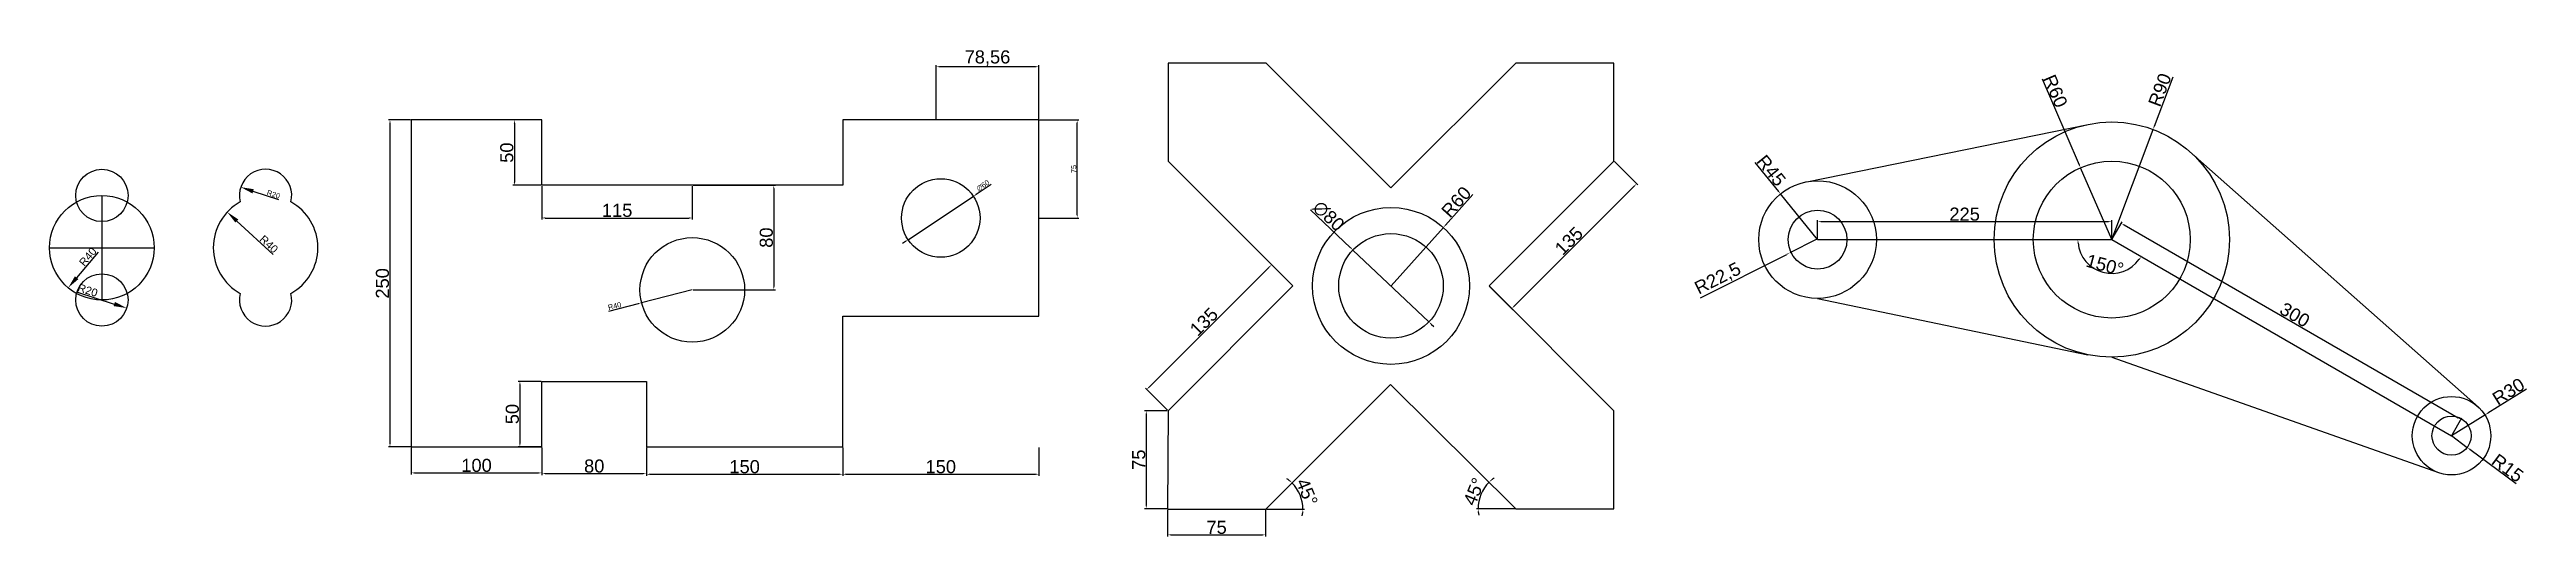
# Model space of a CAD drawing. Header units: millimetres. Extents: x 1484 to 6560, y 1637 to 2010.
# Drawn here: x 2297 to 4191, y 1637 to 2010 of the extents above; entities that cross this region are included whole.
import ezdxf

# ---------------------------------------------------------------- set-up
doc = ezdxf.new("R2010")
doc.units = ezdxf.units.MM
doc.styles.get("Standard").update_dxf_attribs({"font": 'arial.ttf'})
doc.dimstyles.new('ISO-25', dxfattribs={"dimtxt": 4, "dimasz": 2.5, "dimexe": 1.25, "dimexo": 0.625, "dimtad": 1, "dimtxsty": 'Standard', "dimcen": 2.5, "dimclrd": 1, "dimclrt": 4, "dimadec": 0, "dimazin": 0, "dimtfac": 1, "dimtmove": 0, "dimatfit": 3, "dimfxl": 1, "dimtfillclr": 6, "dimarcsym": 0})

msp = doc.modelspace()

# ---------------------------------------------------------------- blocks, each defined once
blk = doc.blocks.new('*D37')
at = {"color": 1, "linetype": 'Continuous', "lineweight": -2, "transparency": 16777216}
blk.add_line((2334.3, 1855), (2317.9, 1835.4), dxfattribs=at)
at = {"color": 1, "linetype": 'Continuous', "transparency": 16777216}
blk.add_solid([(2316.6, 1836.5), (2319.2, 1834.3), (2311.5, 1827.8)], dxfattribs=at)
at = {"layer": 'Defpoints', "color": 0, "linetype": 'Continuous', "transparency": 16777216}
for p in [(2337.2, 1858.4), (2311.5, 1827.8)]:
    blk.add_point(p, dxfattribs=at)
at = {"color": 4, "linetype": 'Continuous', "transparency": 16777216, "insert": (2326.5, 1851.4), "char_height": 6, "attachment_point": 5, "rotation": 49.95}
blk.add_mtext('R40', dxfattribs=at)
blk = doc.blocks.new('*D38')
at = {"color": 1, "linetype": 'Continuous', "lineweight": -2, "transparency": 16777216}
blk.add_line((2317.9, 1824.7), (2346.7, 1815.3), dxfattribs=at)
at = {"color": 1, "linetype": 'Continuous', "transparency": 16777216}
blk.add_solid([(2347.2, 1816.9), (2346.2, 1813.7), (2356.2, 1812.2)], dxfattribs=at)
at = {"layer": 'Defpoints', "color": 0, "linetype": 'Continuous', "transparency": 16777216}
for p in [(2337.2, 1818.4), (2356.2, 1812.2)]:
    blk.add_point(p, dxfattribs=at)
at = {"color": 4, "linetype": 'Continuous', "transparency": 16777216, "insert": (2326.4, 1825.8), "char_height": 6, "attachment_point": 5, "rotation": 341.952}
blk.add_mtext('R20', dxfattribs=at)
blk = doc.blocks.new('*D39')
at = {"color": 1, "linetype": 'Continuous', "lineweight": -2, "transparency": 16777216}
blk.add_line((2468.1, 1853.1), (2440.4, 1878.8), dxfattribs=at)
at = {"color": 1, "linetype": 'Continuous', "transparency": 16777216}
blk.add_solid([(2441.5, 1880), (2439.3, 1877.6), (2433.1, 1885.6)], dxfattribs=at)
at = {"layer": 'Defpoints', "color": 0, "linetype": 'Continuous', "transparency": 16777216}
for p in [(2433.1, 1885.6), (2462.4, 1858.4)]:
    blk.add_point(p, dxfattribs=at)
at = {"color": 4, "linetype": 'Continuous', "transparency": 16777216, "insert": (2464.9, 1861.1), "char_height": 6, "attachment_point": 5, "rotation": 317.1429}
blk.add_mtext('R40', dxfattribs=at)
blk = doc.blocks.new('*D40')
at = {"color": 1, "linetype": 'Continuous', "lineweight": -2, "transparency": 16777216}
blk.add_line((2472.6, 1895), (2452.9, 1901.5), dxfattribs=at)
at = {"color": 1, "linetype": 'Continuous', "transparency": 16777216}
blk.add_solid([(2453.4, 1903.1), (2452.4, 1899.9), (2443.4, 1904.7)], dxfattribs=at)
at = {"layer": 'Defpoints', "color": 0, "linetype": 'Continuous', "transparency": 16777216}
for p in [(2443.4, 1904.7), (2462.4, 1898.4)]:
    blk.add_point(p, dxfattribs=at)
at = {"color": 4, "linetype": 'Continuous', "transparency": 16777216, "insert": (2468.4, 1899.2), "char_height": 4, "attachment_point": 5, "rotation": 341.6698}
blk.add_mtext('R20', dxfattribs=at)
blk = doc.blocks.new('*D41')
at = {"color": 0, "linetype": 'Continuous', "lineweight": -2, "transparency": 16777216}
for p, q in [((2573.1, 1956.1), (2556.3, 1956.1)), ((2573.1, 1706.1), (2556.3, 1706.1))]:
    blk.add_line(p, q, dxfattribs=at)
at = {"color": 1, "linetype": 'Continuous', "lineweight": -2, "transparency": 16777216}
blk.add_line((2557.5, 1953.6), (2557.5, 1708.6), dxfattribs=at)
at = {"color": 1, "linetype": 'Continuous', "transparency": 16777216}
for points in [[(2557.1, 1953.6), (2558, 1953.6), (2557.5, 1956.1)], [(2557.1, 1708.6), (2558, 1708.6), (2557.5, 1706.1)]]:
    blk.add_solid(points, dxfattribs=at)
at = {"layer": 'Defpoints', "color": 0, "linetype": 'Continuous', "transparency": 16777216}
for p in [(2573.7, 1956.1), (2557.5, 1706.1), (2573.7, 1706.1)]:
    blk.add_point(p, dxfattribs=at)
at = {"color": 4, "linetype": 'Continuous', "transparency": 16777216, "insert": (2551.8, 1831.1), "char_height": 10, "attachment_point": 5, "rotation": 90}
blk.add_mtext('250', dxfattribs=at)
blk = doc.blocks.new('*D42')
at = {"color": 0, "linetype": 'Continuous', "lineweight": -2, "transparency": 16777216}
for p, q in [((2573.7, 1705.5), (2573.7, 1684.9)), ((2673.7, 1705.5), (2673.7, 1684.9))]:
    blk.add_line(p, q, dxfattribs=at)
at = {"color": 1, "linetype": 'Continuous', "lineweight": -2, "transparency": 16777216}
blk.add_line((2576.2, 1686.1), (2671.2, 1686.1), dxfattribs=at)
at = {"color": 1, "linetype": 'Continuous', "transparency": 16777216}
for points in [[(2576.2, 1686.5), (2576.2, 1685.7), (2573.7, 1686.1)], [(2671.2, 1686.5), (2671.2, 1685.7), (2673.7, 1686.1)]]:
    blk.add_solid(points, dxfattribs=at)
at = {"layer": 'Defpoints', "color": 0, "linetype": 'Continuous', "transparency": 16777216}
for p in [(2573.7, 1706.1), (2673.7, 1706.1), (2673.7, 1686.1)]:
    blk.add_point(p, dxfattribs=at)
at = {"color": 4, "linetype": 'Continuous', "transparency": 16777216, "insert": (2623.7, 1691.8), "char_height": 10, "attachment_point": 5}
blk.add_mtext('100', dxfattribs=at)
blk = doc.blocks.new('*D43')
at = {"color": 0, "linetype": 'Continuous', "lineweight": -2, "transparency": 16777216}
for p, q in [((2673.7, 1705.5), (2673.7, 1684.3)), ((2753.7, 1705.5), (2753.7, 1684.3))]:
    blk.add_line(p, q, dxfattribs=at)
at = {"color": 1, "linetype": 'Continuous', "lineweight": -2, "transparency": 16777216}
blk.add_line((2676.2, 1685.6), (2751.2, 1685.6), dxfattribs=at)
at = {"color": 1, "linetype": 'Continuous', "transparency": 16777216}
for points in [[(2676.2, 1686), (2676.2, 1685.2), (2673.7, 1685.6)], [(2751.2, 1686), (2751.2, 1685.2), (2753.7, 1685.6)]]:
    blk.add_solid(points, dxfattribs=at)
at = {"layer": 'Defpoints', "color": 0, "linetype": 'Continuous', "transparency": 16777216}
for p in [(2673.7, 1706.1), (2753.7, 1706.1), (2753.7, 1685.6)]:
    blk.add_point(p, dxfattribs=at)
at = {"color": 4, "linetype": 'Continuous', "transparency": 16777216, "insert": (2713.7, 1691.3), "char_height": 10, "attachment_point": 5}
blk.add_mtext('80', dxfattribs=at)
blk = doc.blocks.new('*D44')
at = {"color": 0, "linetype": 'Continuous', "lineweight": -2, "transparency": 16777216}
for p, q in [((2753.7, 1705.5), (2753.7, 1683.8)), ((2903.7, 1705.5), (2903.7, 1683.8))]:
    blk.add_line(p, q, dxfattribs=at)
at = {"color": 1, "linetype": 'Continuous', "lineweight": -2, "transparency": 16777216}
blk.add_line((2756.2, 1685.1), (2901.2, 1685.1), dxfattribs=at)
at = {"color": 1, "linetype": 'Continuous', "transparency": 16777216}
for points in [[(2756.2, 1685.5), (2756.2, 1684.6), (2753.7, 1685.1)], [(2901.2, 1685.5), (2901.2, 1684.6), (2903.7, 1685.1)]]:
    blk.add_solid(points, dxfattribs=at)
at = {"layer": 'Defpoints', "color": 0, "linetype": 'Continuous', "transparency": 16777216}
for p in [(2753.7, 1706.1), (2903.7, 1706.1), (2903.7, 1685.1)]:
    blk.add_point(p, dxfattribs=at)
at = {"color": 4, "linetype": 'Continuous', "transparency": 16777216, "insert": (2828.7, 1690.8), "char_height": 10, "attachment_point": 5}
blk.add_mtext('150', dxfattribs=at)
blk = doc.blocks.new('*D45')
at = {"color": 0, "linetype": 'Continuous', "lineweight": -2, "transparency": 16777216}
for p, q in [((2903.7, 1705.5), (2903.7, 1683.8)), ((3053.7, 1705.5), (3053.7, 1683.8))]:
    blk.add_line(p, q, dxfattribs=at)
at = {"color": 1, "linetype": 'Continuous', "lineweight": -2, "transparency": 16777216}
blk.add_line((2906.2, 1685.1), (3051.2, 1685.1), dxfattribs=at)
at = {"color": 1, "linetype": 'Continuous', "transparency": 16777216}
for points in [[(2906.2, 1685.5), (2906.2, 1684.6), (2903.7, 1685.1)], [(3051.2, 1685.5), (3051.2, 1684.6), (3053.7, 1685.1)]]:
    blk.add_solid(points, dxfattribs=at)
at = {"layer": 'Defpoints', "color": 0, "linetype": 'Continuous', "transparency": 16777216}
for p in [(2903.7, 1706.1), (3053.7, 1706.1), (3053.7, 1685.1)]:
    blk.add_point(p, dxfattribs=at)
at = {"color": 4, "linetype": 'Continuous', "transparency": 16777216, "insert": (2978.7, 1690.8), "char_height": 10, "attachment_point": 5}
blk.add_mtext('150', dxfattribs=at)
blk = doc.blocks.new('*D46')
at = {"color": 0, "linetype": 'Continuous', "lineweight": -2, "transparency": 16777216}
for p, q in [((3054.3, 1956.1), (3084.2, 1956.1)), ((3054.3, 1881.1), (3084.2, 1881.1))]:
    blk.add_line(p, q, dxfattribs=at)
at = {"color": 1, "linetype": 'Continuous', "lineweight": -2, "transparency": 16777216}
blk.add_line((3083, 1883.6), (3083, 1953.6), dxfattribs=at)
at = {"color": 1, "linetype": 'Continuous', "transparency": 16777216}
for points in [[(3082.6, 1953.6), (3083.4, 1953.6), (3083, 1956.1)], [(3082.6, 1883.6), (3083.4, 1883.6), (3083, 1881.1)]]:
    blk.add_solid(points, dxfattribs=at)
at = {"layer": 'Defpoints', "color": 0, "linetype": 'Continuous', "transparency": 16777216}
for p in [(3053.7, 1956.1), (3083, 1956.1), (3053.7, 1881.1)]:
    blk.add_point(p, dxfattribs=at)
at = {"color": 4, "linetype": 'Continuous', "transparency": 16777216, "insert": (3080.3, 1918.6), "char_height": 4, "attachment_point": 5, "rotation": 90}
blk.add_mtext('75', dxfattribs=at)
blk = doc.blocks.new('*D47')
at = {"color": 0, "linetype": 'Continuous', "lineweight": -2, "transparency": 16777216}
for p, q in [((2975.1, 1956.7), (2975.1, 1998)), ((3053.7, 1956.7), (3053.7, 1998))]:
    blk.add_line(p, q, dxfattribs=at)
at = {"color": 1, "linetype": 'Continuous', "lineweight": -2, "transparency": 16777216}
blk.add_line((3051.2, 1996.8), (2977.6, 1996.8), dxfattribs=at)
at = {"color": 1, "linetype": 'Continuous', "transparency": 16777216}
for points in [[(2977.6, 1997.2), (2977.6, 1996.4), (2975.1, 1996.8)], [(3051.2, 1997.2), (3051.2, 1996.4), (3053.7, 1996.8)]]:
    blk.add_solid(points, dxfattribs=at)
at = {"layer": 'Defpoints', "color": 0, "linetype": 'Continuous', "transparency": 16777216}
for p in [(2975.1, 1996.8), (2975.1, 1956.1), (3053.7, 1956.1)]:
    blk.add_point(p, dxfattribs=at)
at = {"color": 4, "linetype": 'Continuous', "transparency": 16777216, "insert": (3014.4, 2003.4), "char_height": 10, "attachment_point": 5}
blk.add_mtext('78,56', dxfattribs=at)
blk = doc.blocks.new('*D48')
at = {"color": 0, "linetype": 'Continuous', "lineweight": -2, "transparency": 16777216}
for p, q in [((2789.3, 1906.1), (2852.2, 1906.1)), ((2789.3, 1826.1), (2852.2, 1826.1))]:
    blk.add_line(p, q, dxfattribs=at)
at = {"color": 1, "linetype": 'Continuous', "lineweight": -2, "transparency": 16777216}
blk.add_line((2851, 1903.6), (2851, 1828.6), dxfattribs=at)
at = {"color": 1, "linetype": 'Continuous', "transparency": 16777216}
for points in [[(2850.6, 1903.6), (2851.4, 1903.6), (2851, 1906.1)], [(2850.6, 1828.6), (2851.4, 1828.6), (2851, 1826.1)]]:
    blk.add_solid(points, dxfattribs=at)
at = {"layer": 'Defpoints', "color": 0, "linetype": 'Continuous', "transparency": 16777216}
for p in [(2788.7, 1906.1), (2788.7, 1826.1), (2851, 1826.1)]:
    blk.add_point(p, dxfattribs=at)
at = {"color": 4, "linetype": 'Continuous', "transparency": 16777216, "insert": (2845.3, 1866.1), "char_height": 10, "attachment_point": 5, "rotation": 90}
blk.add_mtext('80', dxfattribs=at)
blk = doc.blocks.new('*D49')
at = {"color": 0, "linetype": 'Continuous', "lineweight": -2, "transparency": 16777216}
for p, q in [((2673.7, 1905.5), (2673.7, 1879.9)), ((2788.7, 1905.5), (2788.7, 1879.9))]:
    blk.add_line(p, q, dxfattribs=at)
at = {"color": 1, "linetype": 'Continuous', "lineweight": -2, "transparency": 16777216}
blk.add_line((2676.2, 1881.1), (2786.2, 1881.1), dxfattribs=at)
at = {"color": 1, "linetype": 'Continuous', "transparency": 16777216}
for points in [[(2676.2, 1881.6), (2676.2, 1880.7), (2673.7, 1881.1)], [(2786.2, 1881.6), (2786.2, 1880.7), (2788.7, 1881.1)]]:
    blk.add_solid(points, dxfattribs=at)
at = {"layer": 'Defpoints', "color": 0, "linetype": 'Continuous', "transparency": 16777216}
for p in [(2673.7, 1906.1), (2788.7, 1906.1), (2788.7, 1881.1)]:
    blk.add_point(p, dxfattribs=at)
at = {"color": 4, "linetype": 'Continuous', "transparency": 16777216, "insert": (2731.2, 1886.9), "char_height": 10, "attachment_point": 5}
blk.add_mtext('115', dxfattribs=at)
blk = doc.blocks.new('*D50')
at = {"color": 0, "linetype": 'Continuous', "lineweight": -2, "transparency": 16777216}
for p, q in [((2673.1, 1956.1), (2651.4, 1956.1)), ((2673.1, 1906.1), (2651.4, 1906.1))]:
    blk.add_line(p, q, dxfattribs=at)
at = {"color": 1, "linetype": 'Continuous', "lineweight": -2, "transparency": 16777216}
blk.add_line((2652.7, 1953.6), (2652.7, 1908.6), dxfattribs=at)
at = {"color": 1, "linetype": 'Continuous', "transparency": 16777216}
for points in [[(2652.2, 1953.6), (2653.1, 1953.6), (2652.7, 1956.1)], [(2652.2, 1908.6), (2653.1, 1908.6), (2652.7, 1906.1)]]:
    blk.add_solid(points, dxfattribs=at)
at = {"layer": 'Defpoints', "color": 0, "linetype": 'Continuous', "transparency": 16777216}
for p in [(2673.7, 1956.1), (2652.7, 1906.1), (2673.7, 1906.1)]:
    blk.add_point(p, dxfattribs=at)
at = {"color": 4, "linetype": 'Continuous', "transparency": 16777216, "insert": (2646.9, 1931.1), "char_height": 10, "attachment_point": 5, "rotation": 90}
blk.add_mtext('50', dxfattribs=at)
blk = doc.blocks.new('*D51')
at = {"color": 0, "linetype": 'Continuous', "lineweight": -2, "transparency": 16777216}
for p, q in [((2673.1, 1756.1), (2655.6, 1756.1)), ((2673.1, 1706.1), (2655.6, 1706.1))]:
    blk.add_line(p, q, dxfattribs=at)
at = {"color": 1, "linetype": 'Continuous', "lineweight": -2, "transparency": 16777216}
blk.add_line((2656.9, 1753.6), (2656.9, 1708.6), dxfattribs=at)
at = {"color": 1, "linetype": 'Continuous', "transparency": 16777216}
for points in [[(2656.4, 1753.6), (2657.3, 1753.6), (2656.9, 1756.1)], [(2656.4, 1708.6), (2657.3, 1708.6), (2656.9, 1706.1)]]:
    blk.add_solid(points, dxfattribs=at)
at = {"layer": 'Defpoints', "color": 0, "linetype": 'Continuous', "transparency": 16777216}
for p in [(2673.7, 1756.1), (2656.9, 1706.1), (2673.7, 1706.1)]:
    blk.add_point(p, dxfattribs=at)
at = {"color": 4, "linetype": 'Continuous', "transparency": 16777216, "insert": (2651.1, 1731.1), "char_height": 10, "attachment_point": 5, "rotation": 90}
blk.add_mtext('50', dxfattribs=at)
blk = doc.blocks.new('*D52')
at = {"color": 1, "linetype": 'Continuous', "lineweight": -2, "transparency": 16777216}
for p, q in [((2788.7, 1826.1), (2749.9, 1816.3)), ((2724.8, 1809.9), (2747.5, 1815.7))]:
    blk.add_line(p, q, dxfattribs=at)
at = {"color": 1, "linetype": 'Continuous', "transparency": 16777216}
blk.add_solid([(2747.4, 1816.1), (2747.6, 1815.3), (2749.9, 1816.3)], dxfattribs=at)
at = {"layer": 'Defpoints', "color": 0, "linetype": 'Continuous', "transparency": 16777216}
for p in [(2788.7, 1826.1), (2749.9, 1816.3)]:
    blk.add_point(p, dxfattribs=at)
at = {"color": 4, "linetype": 'Continuous', "transparency": 16777216, "insert": (2729.3, 1813.8), "char_height": 4, "attachment_point": 5, "rotation": 14.2174}
blk.add_mtext('R40', dxfattribs=at)
blk = doc.blocks.new('*D53')
at = {"color": 1, "linetype": 'Continuous', "lineweight": -2, "transparency": 16777216}
for p, q in [((2953.7, 1864.5), (3003.7, 1897.7)), ((3017.3, 1906.7), (3005.8, 1899.1)), ((2951.6, 1863.1), (2949.5, 1861.7))]:
    blk.add_line(p, q, dxfattribs=at)
at = {"color": 1, "linetype": 'Continuous', "transparency": 16777216}
for points in [[(3005.5, 1899.4), (3006, 1898.7), (3003.7, 1897.7)], [(2951.4, 1863.5), (2951.9, 1862.8), (2953.7, 1864.5)]]:
    blk.add_solid(points, dxfattribs=at)
at = {"layer": 'Defpoints', "color": 0, "linetype": 'Continuous', "transparency": 16777216}
for p in [(3003.7, 1897.7), (2953.7, 1864.5)]:
    blk.add_point(p, dxfattribs=at)
at = {"color": 4, "linetype": 'Continuous', "transparency": 16777216, "insert": (3011, 1905.9), "char_height": 4, "attachment_point": 5, "rotation": 33.622}
blk.add_mtext('∅60', dxfattribs=at)
blk = doc.blocks.new('*D54')
at = {"color": 0, "linetype": 'Continuous', "lineweight": -2, "transparency": 16777216}
for p, q in [((3152.1, 1657.7), (3152.1, 1637.5)), ((3227.1, 1657.7), (3227.1, 1637.5))]:
    blk.add_line(p, q, dxfattribs=at)
at = {"color": 1, "linetype": 'Continuous', "lineweight": -2, "transparency": 16777216}
blk.add_line((3154.6, 1638.7), (3224.6, 1638.7), dxfattribs=at)
at = {"color": 1, "linetype": 'Continuous', "transparency": 16777216}
for points in [[(3154.6, 1639.1), (3154.6, 1638.3), (3152.1, 1638.7)], [(3224.6, 1639.1), (3224.6, 1638.3), (3227.1, 1638.7)]]:
    blk.add_solid(points, dxfattribs=at)
at = {"layer": 'Defpoints', "color": 0, "linetype": 'Continuous', "transparency": 16777216}
for p in [(3152.1, 1658.3), (3227.1, 1658.3), (3227.1, 1638.7)]:
    blk.add_point(p, dxfattribs=at)
at = {"color": 4, "linetype": 'Continuous', "transparency": 16777216, "insert": (3189.6, 1644.4), "char_height": 10, "attachment_point": 5}
blk.add_mtext('75', dxfattribs=at)
blk = doc.blocks.new('*D55')
at = {"color": 0, "linetype": 'Continuous', "lineweight": -2, "transparency": 16777216}
for p, q in [((3151.9, 1733.7), (3134.6, 1733.7)), ((3151.9, 1658.7), (3134.6, 1658.7))]:
    blk.add_line(p, q, dxfattribs=at)
at = {"color": 1, "linetype": 'Continuous', "lineweight": -2, "transparency": 16777216}
blk.add_line((3135.8, 1731.2), (3135.8, 1661.2), dxfattribs=at)
at = {"color": 1, "linetype": 'Continuous', "transparency": 16777216}
for points in [[(3135.4, 1731.2), (3136.2, 1731.2), (3135.8, 1733.7)], [(3135.4, 1661.2), (3136.2, 1661.2), (3135.8, 1658.7)]]:
    blk.add_solid(points, dxfattribs=at)
at = {"layer": 'Defpoints', "color": 0, "linetype": 'Continuous', "transparency": 16777216}
for p in [(3152.5, 1733.7), (3135.8, 1658.7), (3152.5, 1658.7)]:
    blk.add_point(p, dxfattribs=at)
at = {"color": 4, "linetype": 'Continuous', "transparency": 16777216, "insert": (3130.1, 1696.2), "char_height": 10, "attachment_point": 5, "rotation": 90}
blk.add_mtext('75', dxfattribs=at)
blk = doc.blocks.new('*D56')
at = {"color": 1, "linetype": 'Continuous', "lineweight": -2, "transparency": 16777216}
blk.add_line((3138, 1751.7), (3229.9, 1843.6), dxfattribs=at)
at = {"color": 0, "linetype": 'Continuous', "lineweight": -2, "transparency": 16777216}
for p, q in [((3247.5, 1829.6), (3230.8, 1846.3)), ((3152.1, 1734.1), (3135.3, 1750.8))]:
    blk.add_line(p, q, dxfattribs=at)
at = {"color": 1, "linetype": 'Continuous', "transparency": 16777216}
for points in [[(3229.6, 1843.9), (3230.2, 1843.4), (3231.7, 1845.4)], [(3137.7, 1752), (3138.3, 1751.4), (3136.2, 1750)]]:
    blk.add_solid(points, dxfattribs=at)
at = {"layer": 'Defpoints', "color": 0, "linetype": 'Continuous', "transparency": 16777216}
for p in [(3231.7, 1845.4), (3248, 1829.1), (3152.5, 1733.7)]:
    blk.add_point(p, dxfattribs=at)
at = {"color": 4, "linetype": 'Continuous', "transparency": 16777216, "insert": (3179.9, 1801.7), "char_height": 10, "attachment_point": 5, "rotation": 45}
blk.add_mtext('135', dxfattribs=at)
blk = doc.blocks.new('*D57')
at = {"color": 1, "linetype": 'Continuous', "lineweight": -2, "transparency": 16777216}
for p, q in [((3385.5, 1899), (3364.7, 1875.7)), ((3323, 1829.1), (3363, 1873.8))]:
    blk.add_line(p, q, dxfattribs=at)
at = {"color": 1, "linetype": 'Continuous', "transparency": 16777216}
blk.add_solid([(3364.4, 1876), (3365, 1875.4), (3363, 1873.8)], dxfattribs=at)
at = {"layer": 'Defpoints', "color": 0, "linetype": 'Continuous', "transparency": 16777216}
for p in [(3363, 1873.8), (3323, 1829.1)]:
    blk.add_point(p, dxfattribs=at)
at = {"color": 4, "linetype": 'Continuous', "transparency": 16777216, "insert": (3372.9, 1893.4), "char_height": 10, "attachment_point": 5, "rotation": 48.1247}
blk.add_mtext('R60', dxfattribs=at)
blk = doc.blocks.new('*D58')
at = {"color": 1, "linetype": 'Continuous', "lineweight": -2, "transparency": 16777216}
for p, q in [((3261.5, 1887.3), (3292.1, 1858.4)), ((3352, 1801.6), (3293.9, 1856.6)), ((3353.8, 1799.9), (3355.6, 1798.2))]:
    blk.add_line(p, q, dxfattribs=at)
at = {"color": 1, "linetype": 'Continuous', "transparency": 16777216}
for points in [[(3292.4, 1858.7), (3291.8, 1858.1), (3293.9, 1856.6)], [(3354.1, 1800.2), (3353.5, 1799.6), (3352, 1801.6)]]:
    blk.add_solid(points, dxfattribs=at)
at = {"layer": 'Defpoints', "color": 0, "linetype": 'Continuous', "transparency": 16777216}
for p in [(3293.9, 1856.6), (3352, 1801.6)]:
    blk.add_point(p, dxfattribs=at)
at = {"color": 4, "linetype": 'Continuous', "transparency": 16777216, "insert": (3275.2, 1882.6), "char_height": 10, "attachment_point": 5, "rotation": 316.5592}
blk.add_mtext('∅80', dxfattribs=at)
blk = doc.blocks.new('*D59')
at = {"color": 0, "linetype": 'Continuous', "lineweight": -2, "transparency": 16777216}
blk.add_line((3227.8, 1658.3), (3256.9, 1658.3), dxfattribs=at)
at = {"color": 1, "linetype": 'Continuous', "lineweight": -2, "transparency": 16777216}
for start, end in [(50.0285, 55.057), (0, 45), (349.943, 354.9715)]:
    blk.add_arc((3227.1, 1658.3), 28.5, start, end, dxfattribs=at)
at = {"color": 1, "linetype": 'Continuous', "transparency": 16777216}
for points in [[(3245.7, 1680.5), (3245.2, 1679.8), (3247.3, 1678.5)], [(3255.1, 1655.8), (3255.9, 1655.8), (3255.6, 1658.3)]]:
    blk.add_solid(points, dxfattribs=at)
at = {"layer": 'Defpoints', "color": 0, "linetype": 'Continuous', "transparency": 16777216}
for p in [(3322.6, 1753.8), (3152.1, 1658.3), (3227.1, 1658.3), (3227.1, 1658.3), (3254.7, 1665.7)]:
    blk.add_point(p, dxfattribs=at)
at = {"color": 4, "linetype": 'Continuous', "transparency": 16777216, "insert": (3258.7, 1671.4), "char_height": 10, "attachment_point": 5, "rotation": 292.5}
blk.add_mtext('45°', dxfattribs=at)
blk = doc.blocks.new('*D60')
at = {"color": 0, "linetype": 'Continuous', "lineweight": -2, "transparency": 16777216}
blk.add_line((3417.8, 1658.7), (3388.4, 1658.7), dxfattribs=at)
at = {"color": 1, "linetype": 'Continuous', "lineweight": -2, "transparency": 16777216}
for start, end in [(135.2191, 180), (125.2693, 130.2442), (184.9749, 189.9498)]:
    blk.add_arc((3418.4, 1658.7), 28.8, start, end, dxfattribs=at)
at = {"color": 1, "linetype": 'Continuous', "transparency": 16777216}
for points in [[(3400.1, 1680.4), (3399.5, 1681), (3398, 1679)], [(3389.3, 1656.2), (3390.1, 1656.2), (3389.6, 1658.7)]]:
    blk.add_solid(points, dxfattribs=at)
at = {"layer": 'Defpoints', "color": 0, "linetype": 'Continuous', "transparency": 16777216}
for p in [(3322.6, 1753.8), (3393.4, 1673), (3418.4, 1658.7), (3418.4, 1658.7), (3493.4, 1658.7)]:
    blk.add_point(p, dxfattribs=at)
at = {"color": 4, "linetype": 'Continuous', "transparency": 16777216, "insert": (3386.5, 1671.8), "char_height": 10, "attachment_point": 5, "rotation": 67.6095}
blk.add_mtext('45°', dxfattribs=at)
blk = doc.blocks.new('*D61')
at = {"color": 0, "linetype": 'Continuous', "lineweight": -2, "transparency": 16777216}
for p, q in [((3493.9, 1924.2), (3511.6, 1906.4)), ((3398.4, 1828.7), (3416.2, 1810.9))]:
    blk.add_line(p, q, dxfattribs=at)
at = {"color": 1, "linetype": 'Continuous', "lineweight": -2, "transparency": 16777216}
blk.add_line((3509, 1905.5), (3417.1, 1813.6), dxfattribs=at)
at = {"color": 1, "linetype": 'Continuous', "transparency": 16777216}
for points in [[(3508.7, 1905.8), (3509.3, 1905.2), (3510.8, 1907.3)], [(3416.8, 1813.9), (3417.4, 1813.3), (3415.3, 1811.8)]]:
    blk.add_solid(points, dxfattribs=at)
at = {"layer": 'Defpoints', "color": 0, "linetype": 'Continuous', "transparency": 16777216}
for p in [(3493.4, 1924.6), (3398, 1829.1), (3415.3, 1811.8)]:
    blk.add_point(p, dxfattribs=at)
at = {"color": 4, "linetype": 'Continuous', "transparency": 16777216, "insert": (3459, 1863.6), "char_height": 10, "attachment_point": 5, "rotation": 45}
blk.add_mtext('135', dxfattribs=at)
blk = doc.blocks.new('*D62')
at = {"color": 0, "linetype": 'Continuous', "lineweight": -2, "transparency": 16777216}
for p, q in [((3649.1, 1865.2), (3649.1, 1879.5)), ((3874.1, 1865.2), (3874.1, 1879.5))]:
    blk.add_line(p, q, dxfattribs=at)
at = {"color": 1, "linetype": 'Continuous', "lineweight": -2, "transparency": 16777216}
blk.add_line((3651.6, 1878.3), (3871.6, 1878.3), dxfattribs=at)
at = {"color": 1, "linetype": 'Continuous', "transparency": 16777216}
for points in [[(3651.6, 1878.7), (3651.6, 1877.9), (3649.1, 1878.3)], [(3871.6, 1878.7), (3871.6, 1877.9), (3874.1, 1878.3)]]:
    blk.add_solid(points, dxfattribs=at)
at = {"layer": 'Defpoints', "color": 0, "linetype": 'Continuous', "transparency": 16777216}
for p in [(3874.1, 1878.3), (3649.1, 1864.6), (3874.1, 1864.6)]:
    blk.add_point(p, dxfattribs=at)
at = {"color": 4, "linetype": 'Continuous', "transparency": 16777216, "insert": (3761.6, 1884), "char_height": 10, "attachment_point": 5}
blk.add_mtext('225', dxfattribs=at)
blk = doc.blocks.new('*D63')
at = {"color": 0, "linetype": 'Continuous', "lineweight": -2, "transparency": 16777216}
for p, q in [((3874.4, 1865.1), (3882, 1878.1)), ((4134.3, 1715.1), (4141.8, 1728.1))]:
    blk.add_line(p, q, dxfattribs=at)
at = {"color": 1, "linetype": 'Continuous', "lineweight": -2, "transparency": 16777216}
blk.add_line((3883.5, 1875.8), (4139, 1728.3), dxfattribs=at)
at = {"color": 1, "linetype": 'Continuous', "transparency": 16777216}
for points in [[(3883.7, 1876.1), (3883.3, 1875.4), (3881.3, 1877)], [(4139.2, 1728.6), (4138.8, 1727.9), (4141.1, 1727)]]:
    blk.add_solid(points, dxfattribs=at)
at = {"layer": 'Defpoints', "color": 0, "linetype": 'Continuous', "transparency": 16777216}
for p in [(3874.1, 1864.6), (4141.1, 1727), (4133.9, 1714.6)]:
    blk.add_point(p, dxfattribs=at)
at = {"color": 4, "linetype": 'Continuous', "transparency": 16777216, "insert": (4014.1, 1807), "char_height": 10, "attachment_point": 5, "rotation": 330}
blk.add_mtext('300', dxfattribs=at)
blk = doc.blocks.new('*D64')
at = {"color": 1, "linetype": 'Continuous', "lineweight": -2, "transparency": 16777216}
for p, q in [((3601.3, 1923.6), (3619.2, 1901.5)), ((3649.1, 1864.6), (3620.8, 1899.5))]:
    blk.add_line(p, q, dxfattribs=at)
at = {"color": 1, "linetype": 'Continuous', "transparency": 16777216}
blk.add_solid([(3619.6, 1901.7), (3618.9, 1901.2), (3620.8, 1899.5)], dxfattribs=at)
at = {"layer": 'Defpoints', "color": 0, "linetype": 'Continuous', "transparency": 16777216}
for p in [(3620.8, 1899.5), (3649.1, 1864.6)]:
    blk.add_point(p, dxfattribs=at)
at = {"color": 4, "linetype": 'Continuous', "transparency": 16777216, "insert": (3613.7, 1917.4), "char_height": 10, "attachment_point": 5, "rotation": 309.0035}
blk.add_mtext('R45', dxfattribs=at)
blk = doc.blocks.new('*D65')
at = {"color": 1, "linetype": 'Continuous', "lineweight": -2, "transparency": 16777216}
for p, q in [((3648.1, 1864.6), (3628, 1854.5)), ((3559.6, 1820.1), (3625.7, 1853.3))]:
    blk.add_line(p, q, dxfattribs=at)
at = {"color": 1, "linetype": 'Continuous', "transparency": 16777216}
blk.add_solid([(3625.5, 1853.7), (3625.9, 1853), (3628, 1854.5)], dxfattribs=at)
at = {"layer": 'Defpoints', "color": 0, "linetype": 'Continuous', "transparency": 16777216}
for p in [(3648.1, 1864.6), (3628, 1854.5)]:
    blk.add_point(p, dxfattribs=at)
at = {"color": 4, "linetype": 'Continuous', "transparency": 16777216, "insert": (3573.1, 1834.3), "char_height": 10, "attachment_point": 5, "rotation": 26.6833}
blk.add_mtext('R22,5', dxfattribs=at)
blk = doc.blocks.new('*D66')
at = {"color": 1, "linetype": 'Continuous', "lineweight": -2, "transparency": 16777216}
for p, q in [((3920.7, 1988.8), (3906.6, 1951.2)), ((3874.1, 1864.6), (3905.7, 1948.8))]:
    blk.add_line(p, q, dxfattribs=at)
at = {"color": 1, "linetype": 'Continuous', "transparency": 16777216}
blk.add_solid([(3906.2, 1951.3), (3907, 1951), (3905.7, 1948.8)], dxfattribs=at)
at = {"layer": 'Defpoints', "color": 0, "linetype": 'Continuous', "transparency": 16777216}
for p in [(3905.7, 1948.8), (3874.1, 1864.6)]:
    blk.add_point(p, dxfattribs=at)
at = {"color": 4, "linetype": 'Continuous', "transparency": 16777216, "insert": (3910.9, 1979.1), "char_height": 10, "attachment_point": 5, "rotation": 69.4599}
blk.add_mtext('R90', dxfattribs=at)
blk = doc.blocks.new('*D67')
at = {"color": 1, "linetype": 'Continuous', "lineweight": -2, "transparency": 16777216}
for p, q in [((3820.8, 1987.5), (3849.2, 1921.9)), ((3874.1, 1864.6), (3850.2, 1919.6))]:
    blk.add_line(p, q, dxfattribs=at)
at = {"color": 1, "linetype": 'Continuous', "transparency": 16777216}
blk.add_solid([(3849.6, 1922.1), (3848.9, 1921.7), (3850.2, 1919.6)], dxfattribs=at)
at = {"layer": 'Defpoints', "color": 0, "linetype": 'Continuous', "transparency": 16777216}
for p in [(3850.2, 1919.6), (3874.1, 1864.6)]:
    blk.add_point(p, dxfattribs=at)
at = {"color": 4, "linetype": 'Continuous', "transparency": 16777216, "insert": (3831, 1978.2), "char_height": 10, "attachment_point": 5, "rotation": 293.4677}
blk.add_mtext('R60', dxfattribs=at)
blk = doc.blocks.new('*D68')
at = {"color": 1, "linetype": 'Continuous', "lineweight": -2, "transparency": 16777216}
for p, q in [((4191.2, 1750.1), (4161.6, 1731.7)), ((4133.9, 1714.6), (4159.4, 1730.4))]:
    blk.add_line(p, q, dxfattribs=at)
at = {"color": 1, "linetype": 'Continuous', "transparency": 16777216}
blk.add_solid([(4161.3, 1732.1), (4161.8, 1731.3), (4159.4, 1730.4)], dxfattribs=at)
at = {"layer": 'Defpoints', "color": 0, "linetype": 'Continuous', "transparency": 16777216}
for p in [(4159.4, 1730.4), (4133.9, 1714.6)]:
    blk.add_point(p, dxfattribs=at)
at = {"color": 4, "linetype": 'Continuous', "transparency": 16777216, "insert": (4177.5, 1748.4), "char_height": 10, "attachment_point": 5, "rotation": 31.8124}
blk.add_mtext('R30', dxfattribs=at)
blk = doc.blocks.new('*D69')
at = {"color": 1, "linetype": 'Continuous', "lineweight": -2, "transparency": 16777216}
for p, q in [((4133.9, 1714.6), (4146, 1705.6)), ((4183.4, 1677.7), (4148, 1704.1))]:
    blk.add_line(p, q, dxfattribs=at)
at = {"color": 1, "linetype": 'Continuous', "transparency": 16777216}
blk.add_solid([(4148.2, 1704.4), (4147.7, 1703.8), (4146, 1705.6)], dxfattribs=at)
at = {"layer": 'Defpoints', "color": 0, "linetype": 'Continuous', "transparency": 16777216}
for p in [(4133.9, 1714.6), (4146, 1705.6)]:
    blk.add_point(p, dxfattribs=at)
at = {"color": 4, "linetype": 'Continuous', "transparency": 16777216, "insert": (4176.8, 1689.8), "char_height": 10, "attachment_point": 5, "rotation": 323.315}
blk.add_mtext('R15', dxfattribs=at)
blk = doc.blocks.new('*D70')
at = {"color": 1, "linetype": 'Continuous', "lineweight": -2, "transparency": 16777216}
blk.add_arc((3874.1, 1864.6), 25.9, 185.5247, 324.4753, dxfattribs=at)
at = {"color": 1, "linetype": 'Continuous', "transparency": 16777216}
for points in [[(3847.9, 1862.1), (3848.7, 1862.1), (3848.2, 1864.6)], [(3894.9, 1849.7), (3895.6, 1849.3), (3896.6, 1851.6)]]:
    blk.add_solid(points, dxfattribs=at)
at = {"layer": 'Defpoints', "color": 0, "linetype": 'Continuous', "transparency": 16777216}
for p in [(3649.1, 1864.6), (3874.1, 1864.6), (3874.1, 1864.6), (3857.5, 1844.7), (4133.9, 1714.6)]:
    blk.add_point(p, dxfattribs=at)
at = {"color": 4, "linetype": 'Continuous', "transparency": 16777216, "insert": (3868.9, 1845.1), "char_height": 10, "attachment_point": 5, "rotation": 345}
blk.add_mtext('150°', dxfattribs=at)

# ---------------------------------------------------------------- dimensions: what is measured, and where the dimension line sits
at = {"linetype": 'Continuous'}
for base, p1, p2, picture, middle in [((2975.133, 1996.798), (3053.689, 1956.1), (2975.133, 1956.1), '*D47', (3014.411, 2003.433)), ((2788.689, 1881.145), (2673.689, 1906.1), (2788.689, 1906.1), '*D49', (2731.189, 1886.876)), ((3874.135, 1878.296), (3649.135, 1864.569), (3874.135, 1864.569), '*D62', (3761.635, 1884.026)), ((2673.689, 1686.111), (2573.689, 1706.1), (2673.689, 1706.1), '*D42', (2623.689, 1691.842)), ((2753.689, 1685.585), (2673.689, 1706.1), (2753.689, 1706.1), '*D43', (2713.689, 1691.316)), ((2903.689, 1685.06), (2753.689, 1706.1), (2903.689, 1706.1), '*D44', (2828.689, 1690.79)), ((3053.689, 1685.06), (2903.689, 1706.1), (3053.689, 1706.1), '*D45', (2978.689, 1690.79)), ((3227.133, 1638.702), (3152.133, 1658.319), (3227.133, 1658.319), '*D54', (3189.633, 1644.412))]:
    dim = msp.add_linear_dim(base=base, p1=p1, p2=p2, dimstyle='ISO-25', override={"dimtxt": 10}, dxfattribs=at)
    dim.commit()
    dim.dimension.update_dxf_attribs({"geometry": picture, "text_midpoint": middle})
for center, mpoint, override, picture, middle in [((3874.135, 1864.569), (3850.241, 1919.606), {"dimtxt": 10}, '*D67', (3825.784, 1975.94)), ((3874.135, 1864.569), (3905.713, 1948.847), {"dimtxt": 10}, '*D66', (3916.28, 1977.05)), ((3649.135, 1864.569), (3620.814, 1899.539), {"dimtxt": 10}, '*D64', (3609.262, 1913.803)), ((2462.394, 1898.371), (2443.409, 1904.661), {"dimasz": 10}, '*D40', (2467.517, 1896.674)), ((3322.957, 1829.144), (3363.007, 1873.82), {"dimtxt": 10}, '*D57', (3377.161, 1889.608)), ((2462.394, 1858.371), (2433.072, 1885.578), {"dimtxt": 6, "dimasz": 10, "dimclrd": 1}, '*D39', (2462.394, 1858.371)), ((2337.193, 1858.371), (2311.454, 1827.752), {"dimtxt": 6, "dimasz": 10}, '*D37', (2329.332, 1849.02)), ((3648.074, 1864.569), (3627.971, 1854.465), {"dimtxt": 10}, '*D65', (3576.057, 1828.374)), ((2337.193, 1818.371), (2356.208, 1812.175), {"dimtxt": 6, "dimasz": 10, "dimclrd": 1}, '*D38', (2325.255, 1822.261)), ((4133.943, 1714.569), (4159.436, 1730.383), {"dimtxt": 10}, '*D68', (4180.548, 1743.48)), ((4133.943, 1714.569), (4145.972, 1705.608), {"dimtxt": 10}, '*D69', (4173.331, 1685.226))]:
    dim = msp.add_radius_dim(center=center, mpoint=mpoint, dimstyle='ISO-25', override=override, dxfattribs=at)
    dim.commit()
    dim.dimension.update_dxf_attribs({"geometry": picture, "text_midpoint": middle, "dimtype": 164})
for base, p1, p2, picture, middle in [((2557.534, 1706.1), (2573.689, 1956.1), (2573.689, 1706.1), '*D41', (2551.803, 1831.1)), ((2652.654, 1906.1), (2673.689, 1956.1), (2673.689, 1906.1), '*D50', (2646.924, 1931.1)), ((2850.981, 1826.1), (2788.689, 1906.1), (2788.689, 1826.1), '*D48', (2845.25, 1866.1)), ((2656.863, 1706.1), (2673.689, 1756.1), (2673.689, 1706.1), '*D51', (2651.132, 1731.1)), ((3135.831, 1658.685), (3152.497, 1733.685), (3152.497, 1658.685), '*D55', (3130.121, 1696.185))]:
    dim = msp.add_linear_dim(base=base, p1=p1, p2=p2, angle=90, dimstyle='ISO-25', override={"dimtxt": 10}, dxfattribs=at)
    dim.commit()
    dim.dimension.update_dxf_attribs({"geometry": picture, "text_midpoint": middle})
dim = msp.add_aligned_dim(p1=(3053.689, 1881.1), p2=(3053.689, 1956.1), distance=-29.288, dimstyle='ISO-25', dxfattribs=at)
dim.commit()
dim.dimension.update_dxf_attribs({"geometry": '*D46', "text_midpoint": (3080.317, 1918.6)})
for p1, p2, distance, picture, middle in [((3493.416, 1924.604), (3397.957, 1829.144), 24.52, '*D61', (3458.97, 1863.59)), ((3874.135, 1864.569), (4133.943, 1714.569), 14.391, '*D63', (4014.101, 1806.998)), ((3152.497, 1733.685), (3247.957, 1829.144), 23.013, '*D56', (3179.899, 1801.742))]:
    dim = msp.add_aligned_dim(p1=p1, p2=p2, distance=distance, dimstyle='ISO-25', override={"dimtxt": 10}, dxfattribs=at)
    dim.commit()
    dim.dimension.update_dxf_attribs({"geometry": picture, "text_midpoint": middle})
dim = msp.add_diameter_dim_2p(p1=(2953.708, 1864.489), p2=(3003.67, 1897.711), dimstyle='ISO-25', dxfattribs=at)
dim.commit()
dim.dimension.update_dxf_attribs({"geometry": '*D53', "text_midpoint": (3011.007, 1905.928)})
dim = msp.add_diameter_dim_2p(p1=(3352, 1801.64), p2=(3293.913, 1856.649), dimstyle='ISO-25', override={"dimtxt": 10}, dxfattribs=at)
dim.commit()
dim.dimension.update_dxf_attribs({"geometry": '*D58', "text_midpoint": (3271.1, 1878.253), "dimtype": 163})
for base, line1, line2, picture, middle in [((3857.463, 1844.7), ((3874.135, 1864.569), (4133.943, 1714.569)), ((3649.135, 1864.569), (3874.135, 1864.569)), '*D70', (3868.905, 1845.051)), ((3254.657, 1665.694), ((3152.133, 1658.319), (3227.133, 1658.319)), ((3227.133, 1658.319), (3322.592, 1753.779)), '*D59', (3258.734, 1671.409)), ((3393.436, 1673.022), ((3322.592, 1753.779), (3418.416, 1658.685)), ((3418.416, 1658.685), (3493.416, 1658.685)), '*D60', (3386.506, 1671.831))]:
    dim = msp.add_angular_dim_2l(base=base, line1=line1, line2=line2, dimstyle='ISO-25', override={"dimtxt": 10}, dxfattribs=at)
    dim.commit()
    dim.dimension.update_dxf_attribs({"geometry": picture, "text_midpoint": middle})
dim = msp.add_radius_dim(center=(2788.689, 1826.1), mpoint=(2749.914, 1816.276), dimstyle='ISO-25', dxfattribs=at)
dim.commit()
dim.dimension.update_dxf_attribs({"geometry": '*D52', "text_midpoint": (2729.986, 1811.227), "dimtype": 164})

# ---------------------------------------------------------------- linework, layer by layer
for p, q in [((3641.043, 1908.835), (3856.131, 1952.75)), ((4154.507, 1736.412), (3935.654, 1930.261)), ((2337.193, 1898.371), (2337.193, 1818.371)), ((2297.193, 1858.371), (2377.193, 1858.371)), ((3649.135, 1819.569), (3855.756, 1776.466)), ((3874.135, 1774.569), (4123.946, 1686.283))]:
    msp.add_line(p, q)
for points in [[(3227.133, 1658.319), (3322.592, 1753.779), (3418.416, 1658.685), (3493.416, 1658.685), (3493.416, 1733.685), (3397.957, 1829.144), (3493.416, 1924.604), (3493.416, 1999.604), (3418.416, 1999.604), (3322.957, 1904.144), (3322.957, 1904.144), (3227.497, 1999.604), (3152.497, 1999.604), (3152.497, 1924.604), (3247.957, 1829.144), (3152.497, 1733.685), (3152.133, 1658.319)], [(2573.689, 1706.1), (2673.689, 1706.1), (2673.689, 1756.1), (2753.689, 1756.1), (2753.689, 1706.1), (2903.689, 1706.1), (2903.689, 1806.1), (3053.689, 1806.1), (3053.689, 1956.1), (2903.689, 1956.1), (2903.689, 1906.1), (2673.689, 1906.1), (2673.689, 1956.1), (2573.689, 1956.1), (2573.689, 1706.1)], [(3053.689, 1956.1), (2978.689, 1956.1)], [(3649.135, 1864.569), (3874.135, 1864.569), (4133.943, 1714.569)], [(3152.133, 1658.319), (3227.133, 1658.319)]]:
    msp.add_lwpolyline(points)
for centre, radius in [((3874.135, 1864.569), 90), ((2337.193, 1898.371), 20), ((3874.135, 1864.569), 60), ((2337.193, 1858.371), 40), ((2978.689, 1881.1), 30), ((3649.135, 1864.569), 45), ((3322.957, 1829.144), 60), ((3649.135, 1864.569), 22.5), ((2788.689, 1826.1), 40), ((3322.957, 1829.144), 40), ((2337.193, 1818.371), 20), ((4133.943, 1714.569), 30), ((4133.943, 1714.569), 15)]:
    msp.add_circle(centre, radius)
for centre, radius, start, end in [((2462.394, 1898.371), 20, 345.522488, 194.477512), ((2462.394, 1858.371), 40, 118.955024, 241.044976), ((2462.394, 1858.371), 40, 298.955024, 61.044976), ((2462.394, 1818.371), 20, 165.522488, 14.477512)]:
    msp.add_arc(centre, radius, start, end)

msp.set_redraw_order([(e.dxf.handle, doc.entitydb.next_handle()) for e in msp.query("TEXT MTEXT ATTDEF DIMENSION ARC_DIMENSION")])  # texts and dimensions are drawn at this point

doc.saveas('drawing.dxf')
